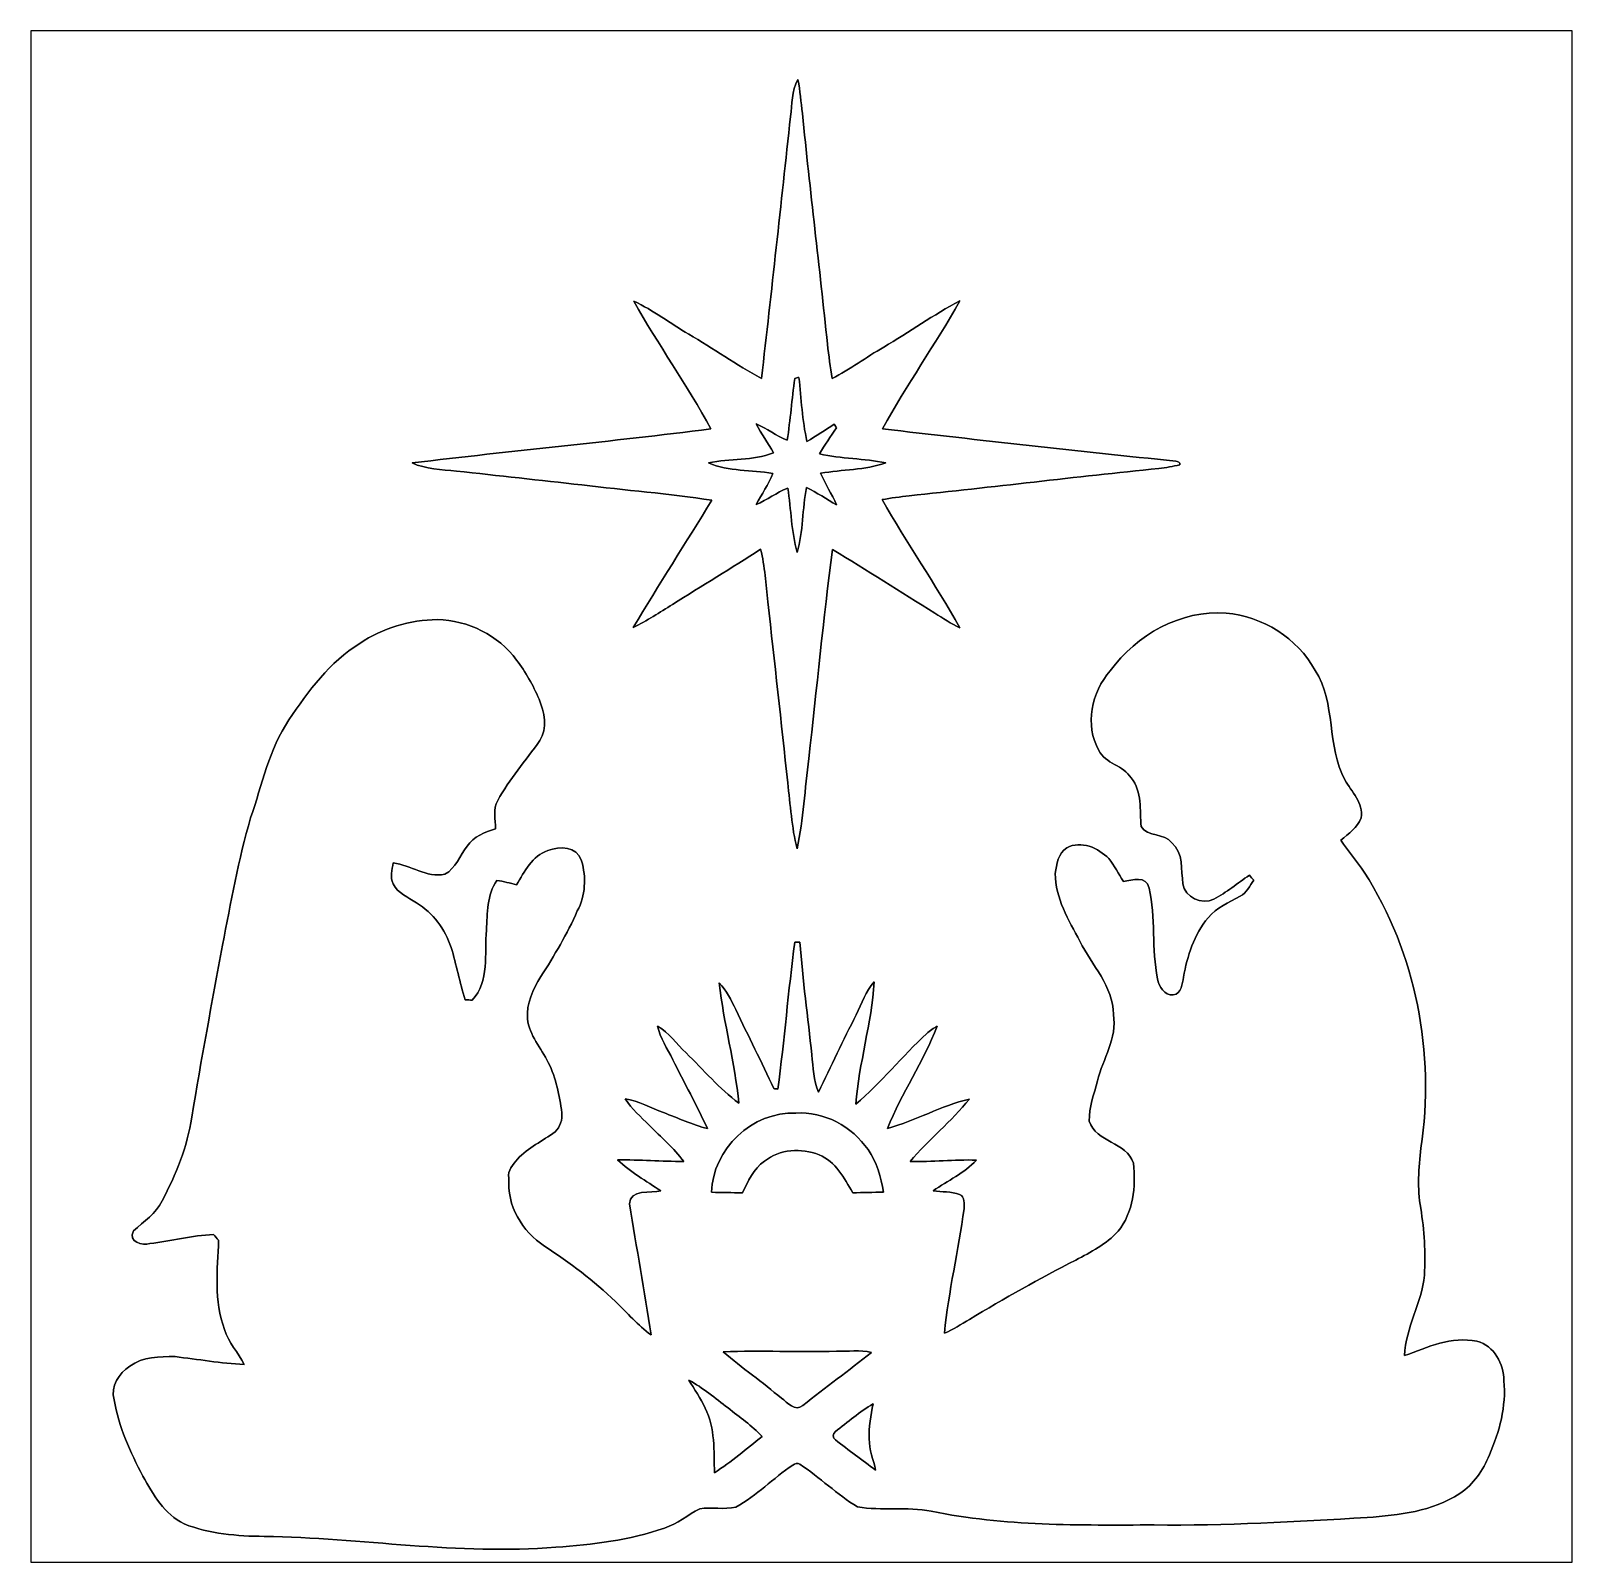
# Model space of a CAD drawing. Header units: centimetres. Extents: x -16.8 to 16.8, y -16.7 to 16.7.
import ezdxf

# ---------------------------------------------------------------- set-up
doc = ezdxf.new("R2010")
doc.units = ezdxf.units.CM
doc.header["$MEASUREMENT"] = 0
doc.layers.add('Layer 1', color=7, linetype='Continuous')

msp = doc.modelspace()

# ---------------------------------------------------------------- linework, layer by layer
at = {"layer": 'Layer 1', "color": 7}
for points, knots in [([(-16.77458, 16.66875), (-16.77458, 16.66875), (16.77458, 16.66875), (16.77458, 16.66875), (16.77458, 16.66875), (16.77458, 16.66875), (16.77458, -16.66875), (16.77458, -16.66875), (16.77458, -16.66875), (16.77458, -16.66875), (-16.77458, -16.66875), (-16.77458, -16.66875), (-16.77458, -16.66875), (-16.77458, -16.66875), (-16.77458, 16.66875), (-16.77458, 16.66875), (-16.77458, 16.66875), (-16.77458, 16.66875), (-16.77458, 16.66875), (-16.77458, 16.66875)], [0, 0, 0, 0, 0.16666667, 0.16666667, 0.16666667, 0.16666667, 0.33333333, 0.33333333, 0.33333333, 0.33333333, 0.5, 0.5, 0.5, 0.5, 0.66666667, 0.66666667, 0.66666667, 0.66666667, 1, 1, 1, 1]), ([(-0.23883, 14.80079), (-0.44697, 12.90038), (-0.65017, 10.99926), (-0.87207, 9.10026), (-0.87207, 9.10026), (-1.4164, 9.39377), (-1.9237, 9.75113), (-2.45498, 10.06616), (-2.45498, 10.06616), (-2.85609, 10.29794), (-3.22474, 10.58757), (-3.64702, 10.78089), (-3.64702, 10.78089), (-3.12067, 9.83615), (-2.48744, 8.95279), (-1.96991, 8.00206), (-1.96991, 8.00206), (-4.13597, 7.72866), (-6.31014, 7.52193), (-8.4776, 7.26228), (-8.4776, 7.26228), (-8.17563, 7.12364), (-7.83731, 7.118), (-7.51276, 7.08484), (-7.51276, 7.08484), (-6.60224, 6.98782), (-5.69242, 6.88058), (-4.78155, 6.78427), (-4.78155, 6.78427), (-3.83928, 6.66291), (-2.88854, 6.60224), (-1.95086, 6.44807), (-1.95086, 6.44807), (-2.51989, 5.52521), (-3.10586, 4.61257), (-3.66042, 3.68124), (-3.66042, 3.68124), (-3.36338, 3.82658), (-3.08645, 4.00791), (-2.80599, 4.18253), (-2.80599, 4.18253), (-2.16782, 4.58399), (-1.52224, 4.97346), (-0.88971, 5.38339), (-0.88971, 5.38339), (-0.79693, 5.00874), (-0.77329, 4.62209), (-0.73307, 4.23968), (-0.73307, 4.23968), (-0.58702, 2.92664), (-0.43921, 1.61396), (-0.29986, 0.30021), (-0.29986, 0.30021), (-0.24271, -0.18027), (-0.21484, -0.66569), (-0.09772, -1.137), (-0.09772, -1.137), (0.04727, -0.49107), (0.07408, 0.17392), (0.15769, 0.82903), (0.15769, 0.82903), (0.33549, 2.34456), (0.47025, 3.86574), (0.67698, 5.37774), (0.67698, 5.37774), (1.42064, 4.92019), (2.16147, 4.45841), (2.89983, 3.99309), (2.89983, 3.99309), (3.0794, 3.88197), (3.25296, 3.75779), (3.4484, 3.67489), (3.4484, 3.67489), (2.91536, 4.62209), (2.28882, 5.51533), (1.75648, 6.46218), (1.75648, 6.46218), (1.95121, 6.49676), (2.14701, 6.52604), (2.34421, 6.5465), (2.34421, 6.5465), (4.15643, 6.73523), (5.96512, 6.95748), (7.77769, 7.14199), (7.77769, 7.14199), (7.93044, 7.16351), (8.08637, 7.17903), (8.23489, 7.22383), (8.23489, 7.22383), (8.24653, 7.28416), (8.18938, 7.28945), (8.14564, 7.29897), (8.14564, 7.29897), (6.01733, 7.52157), (3.88867, 7.75476), (1.76283, 8.00488), (1.76283, 8.00488), (2.28635, 8.95456), (2.91218, 9.84462), (3.44805, 10.78759), (3.44805, 10.78759), (2.87267, 10.49091), (2.34527, 10.11237), (1.78964, 9.78182), (1.78964, 9.78182), (1.40829, 9.56451), (1.05622, 9.29781), (0.66393, 9.10026), (0.66393, 9.10026), (0.62759, 9.34791), (0.59337, 9.59556), (0.5648, 9.84391), (0.5648, 9.84391), (0.39229, 11.52031), (0.18803, 13.19318), (0.01834, 14.86994), (0.01834, 14.86994), (-0.00917, 15.11547), (-0.02928, 15.36277), (-0.07867, 15.60548), (-0.07867, 15.60548), (-0.2159, 15.36136), (-0.20144, 15.07031), (-0.23883, 14.80079), (-0.23883, 14.80079), (-0.23883, 14.80079), (-0.23883, 14.80079), (-0.23883, 14.80079)], [0, 0, 0, 0, 0.03030303, 0.03030303, 0.03030303, 0.03030303, 0.06060606, 0.06060606, 0.06060606, 0.06060606, 0.09090909, 0.09090909, 0.09090909, 0.09090909, 0.12121212, 0.12121212, 0.12121212, 0.12121212, 0.15151515, 0.15151515, 0.15151515, 0.15151515, 0.18181818, 0.18181818, 0.18181818, 0.18181818, 0.21212121, 0.21212121, 0.21212121, 0.21212121, 0.24242424, 0.24242424, 0.24242424, 0.24242424, 0.27272727, 0.27272727, 0.27272727, 0.27272727, 0.3030303, 0.3030303, 0.3030303, 0.3030303, 0.33333333, 0.33333333, 0.33333333, 0.33333333, 0.36363636, 0.36363636, 0.36363636, 0.36363636, 0.39393939, 0.39393939, 0.39393939, 0.39393939, 0.42424242, 0.42424242, 0.42424242, 0.42424242, 0.45454545, 0.45454545, 0.45454545, 0.45454545, 0.48484848, 0.48484848, 0.48484848, 0.48484848, 0.51515152, 0.51515152, 0.51515152, 0.51515152, 0.54545455, 0.54545455, 0.54545455, 0.54545455, 0.57575758, 0.57575758, 0.57575758, 0.57575758, 0.60606061, 0.60606061, 0.60606061, 0.60606061, 0.63636364, 0.63636364, 0.63636364, 0.63636364, 0.66666667, 0.66666667, 0.66666667, 0.66666667, 0.6969697, 0.6969697, 0.6969697, 0.6969697, 0.72727273, 0.72727273, 0.72727273, 0.72727273, 0.75757576, 0.75757576, 0.75757576, 0.75757576, 0.78787879, 0.78787879, 0.78787879, 0.78787879, 0.81818182, 0.81818182, 0.81818182, 0.81818182, 0.84848485, 0.84848485, 0.84848485, 0.84848485, 0.87878788, 0.87878788, 0.87878788, 0.87878788, 0.90909091, 0.90909091, 0.90909091, 0.90909091, 0.93939394, 0.93939394, 0.93939394, 0.93939394, 1, 1, 1, 1]), ([(-0.1457, 9.0999), (-0.12347, 9.1059), (-0.07902, 9.11754), (-0.0568, 9.12354), (-0.0568, 9.12354), (-0.00282, 8.65822), (0.01341, 8.18656), (0.11924, 7.72901), (0.11924, 7.72901), (0.31891, 7.85177), (0.51753, 7.97736), (0.71437, 8.10472), (0.71437, 8.10472), (0.72531, 8.08531), (0.74754, 8.04616), (0.75847, 8.02675), (0.75847, 8.02675), (0.63288, 7.83872), (0.50765, 7.65104), (0.39052, 7.45772), (0.39052, 7.45772), (0.86713, 7.35154), (1.36031, 7.36177), (1.83727, 7.26193), (1.83727, 7.26193), (1.3783, 7.1053), (0.889, 7.11941), (0.41628, 7.03721), (0.41628, 7.03721), (0.51894, 6.80226), (0.65581, 6.58424), (0.76447, 6.35176), (0.76447, 6.35176), (0.5401, 6.46606), (0.33902, 6.62058), (0.11183, 6.72959), (0.11183, 6.72959), (0.01411, 6.26216), (0.03951, 5.7725), (-0.09278, 5.31248), (-0.09278, 5.31248), (-0.22648, 5.76827), (-0.22119, 6.24558), (-0.29986, 6.71054), (-0.29986, 6.71054), (-0.54151, 6.61705), (-0.74965, 6.45901), (-0.98531, 6.35423), (-0.98531, 6.35423), (-0.87171, 6.58283), (-0.71367, 6.78815), (-0.62689, 7.03016), (-0.62689, 7.03016), (-1.09008, 7.118), (-1.58186, 7.07178), (-2.02177, 7.26193), (-2.02177, 7.26193), (-1.55681, 7.36494), (-1.05869, 7.30144), (-0.61101, 7.4803), (-0.61101, 7.4803), (-0.72531, 7.69726), (-0.87595, 7.8927), (-0.98743, 8.11107), (-0.98743, 8.11107), (-0.75106, 8.01335), (-0.54786, 7.85107), (-0.31044, 7.75582), (-0.31044, 7.75582), (-0.24236, 8.20208), (-0.2092, 8.65293), (-0.1457, 9.0999)], [0, 0, 0, 0, 0.05263158, 0.05263158, 0.05263158, 0.05263158, 0.10526316, 0.10526316, 0.10526316, 0.10526316, 0.15789474, 0.15789474, 0.15789474, 0.15789474, 0.21052632, 0.21052632, 0.21052632, 0.21052632, 0.26315789, 0.26315789, 0.26315789, 0.26315789, 0.31578947, 0.31578947, 0.31578947, 0.31578947, 0.36842105, 0.36842105, 0.36842105, 0.36842105, 0.42105263, 0.42105263, 0.42105263, 0.42105263, 0.47368421, 0.47368421, 0.47368421, 0.47368421, 0.52631579, 0.52631579, 0.52631579, 0.52631579, 0.57894737, 0.57894737, 0.57894737, 0.57894737, 0.63157895, 0.63157895, 0.63157895, 0.63157895, 0.68421053, 0.68421053, 0.68421053, 0.68421053, 0.73684211, 0.73684211, 0.73684211, 0.73684211, 0.78947368, 0.78947368, 0.78947368, 0.78947368, 0.84210526, 0.84210526, 0.84210526, 0.84210526, 0.89473684, 0.89473684, 0.89473684, 0.89473684, 1, 1, 1, 1]), ([(6.71865, 2.73509), (6.31119, 2.27189), (6.16056, 1.5554), (6.4703, 1.00259), (6.4703, 1.00259), (6.61741, 0.70944), (7.0104, 0.68086), (7.17479, 0.40287), (7.17479, 0.40287), (7.41927, 0.10619), (7.35859, -0.30021), (7.39316, -0.6537), (7.39316, -0.6537), (7.53039, -0.89041), (7.8994, -0.78564), (8.06062, -1.00648), (8.06062, -1.00648), (8.31885, -1.23472), (8.25747, -1.59526), (8.30227, -1.90006), (8.30227, -1.90006), (8.3439, -2.19216), (8.71079, -2.36714), (8.97255, -2.23238), (8.97255, -2.23238), (9.25019, -2.09162), (9.49078, -1.88736), (9.74866, -1.7145), (9.74866, -1.7145), (9.77971, -1.75084), (9.8111, -1.78682), (9.84285, -1.82316), (9.84285, -1.82316), (9.75536, -1.94592), (9.68657, -2.0955), (9.54793, -2.17064), (9.54793, -2.17064), (9.3031, -2.30681), (9.03393, -2.41864), (8.84872, -2.63842), (8.84872, -2.63842), (8.54992, -3.00955), (8.39223, -3.47098), (8.31638, -3.93594), (8.31638, -3.93594), (8.29204, -4.07282), (8.26841, -4.29189), (8.09237, -4.31906), (8.09237, -4.31906), (7.90328, -4.33282), (7.77275, -4.13597), (7.74982, -3.96804), (7.74982, -3.96804), (7.61471, -3.31717), (7.71278, -2.63984), (7.56638, -1.99214), (7.56638, -1.99214), (7.50535, -1.71168), (7.20302, -1.82563), (7.00652, -1.8475), (7.00652, -1.8475), (6.9028, -1.68099), (6.80896, -1.50707), (6.69008, -1.35149), (6.69008, -1.35149), (6.46218, -1.12501), (6.08471, -0.94403), (5.77532, -1.11901), (5.77532, -1.11901), (5.58588, -1.23261), (5.55237, -1.47779), (5.52415, -1.67605), (5.52415, -1.67605), (5.52132, -2.2165), (5.81836, -2.68852), (6.05649, -3.15207), (6.05649, -3.15207), (6.32107, -3.67418), (6.7818, -4.12538), (6.79097, -4.74521), (6.79097, -4.74521), (6.87176, -5.26838), (6.56449, -5.71006), (6.44031, -6.19266), (6.44031, -6.19266), (6.37081, -6.48053), (6.25404, -6.76628), (6.26427, -7.06755), (6.26427, -7.06755), (6.40927, -7.53498), (7.07778, -7.51875), (7.22383, -7.98371), (7.22383, -7.98371), (7.28239, -8.48995), (7.22312, -9.0551), (6.89046, -9.46538), (6.89046, -9.46538), (6.63646, -9.74443), (6.29708, -9.91976), (5.96794, -10.09403), (5.96794, -10.09403), (5.18089, -10.49408), (4.41113, -10.928), (3.65548, -11.38414), (3.65548, -11.38414), (3.47733, -11.48891), (3.30341, -11.60427), (3.11079, -11.68153), (3.11079, -11.68153), (3.20428, -10.77348), (3.41277, -9.88025), (3.5373, -8.97643), (3.5373, -8.97643), (3.53695, -8.8706), (3.56059, -8.71326), (3.44099, -8.6614), (3.44099, -8.6614), (3.25931, -8.59367), (3.05682, -8.61589), (2.86844, -8.58449), (2.86844, -8.58449), (3.17853, -8.35766), (3.54506, -8.20491), (3.80647, -7.91563), (3.80647, -7.91563), (3.32458, -7.90081), (2.84409, -7.95867), (2.36255, -7.94738), (2.36255, -7.94738), (2.76719, -7.46901), (3.26461, -7.07743), (3.65407, -6.58566), (3.65407, -6.58566), (3.03777, -6.73312), (2.48179, -7.05767), (1.8729, -7.22736), (1.8729, -7.22736), (2.17805, -6.46007), (2.65395, -5.77109), (2.95275, -5.00168), (2.95275, -5.00168), (2.87161, -5.04578), (2.79259, -5.09446), (2.72556, -5.15867), (2.72556, -5.15867), (2.19569, -5.6575), (1.73567, -6.2297), (1.18004, -6.70101), (1.18004, -6.70101), (1.25342, -5.80425), (1.524, -4.93536), (1.58362, -4.03719), (1.58362, -4.03719), (1.38853, -4.23545), (1.32009, -4.51238), (1.19098, -4.75121), (1.19098, -4.75121), (0.90523, -5.30684), (0.64241, -5.8741), (0.36795, -6.43572), (0.36795, -6.43572), (0.25894, -6.18102), (0.25788, -5.89703), (0.22366, -5.62716), (0.22366, -5.62716), (0.14041, -4.8073), (0.02575, -3.99062), (-0.03598, -3.16865), (-0.03598, -3.16865), (-0.07232, -3.16865), (-0.10901, -3.169), (-0.14499, -3.16971), (-0.14499, -3.16971), (-0.28681, -4.23369), (-0.37359, -5.30401), (-0.51364, -6.36834), (-0.51364, -6.36834), (-0.53658, -6.36623), (-0.58244, -6.36199), (-0.60572, -6.35988), (-0.60572, -6.35988), (-0.86819, -5.78097), (-1.15711, -5.21406), (-1.43157, -4.64009), (-1.43157, -4.64009), (-1.52964, -4.43336), (-1.63054, -4.22063), (-1.79529, -4.05836), (-1.79529, -4.05836), (-1.68734, -4.93642), (-1.4538, -5.79755), (-1.36137, -6.67879), (-1.36137, -6.67879), (-1.78717, -6.36023), (-2.13254, -5.95066), (-2.51248, -5.58165), (-2.51248, -5.58165), (-2.71992, -5.38868), (-2.87973, -5.1368), (-3.13408, -4.99957), (-3.13408, -4.99957), (-3.07375, -5.26274), (-2.91818, -5.48887), (-2.80176, -5.72946), (-2.80176, -5.72946), (-2.55164, -6.22935), (-2.28388, -6.72077), (-2.04646, -7.22701), (-2.04646, -7.22701), (-2.37808, -7.15081), (-2.68499, -6.99876), (-3.00284, -6.88164), (-3.00284, -6.88164), (-3.27978, -6.78109), (-3.54189, -6.63222), (-3.83469, -6.58213), (-3.83469, -6.58213), (-3.7024, -6.80896), (-3.49321, -6.9723), (-3.31329, -7.15857), (-3.31329, -7.15857), (-3.06035, -7.41821), (-2.77707, -7.65104), (-2.56434, -7.94738), (-2.56434, -7.94738), (-3.04412, -7.94103), (-3.52354, -7.90822), (-4.00332, -7.90998), (-4.00332, -7.90998), (-3.7211, -8.17704), (-3.38279, -8.37071), (-3.06141, -8.5852), (-3.06141, -8.5852), (-3.27554, -8.64588), (-3.73698, -8.53158), (-3.74685, -8.8706), (-3.74685, -8.8706), (-3.59057, -9.82027), (-3.41383, -10.76819), (-3.27519, -11.72104), (-3.27519, -11.72104), (-3.56129, -11.51114), (-3.78989, -11.23844), (-4.04742, -10.99714), (-4.04742, -10.99714), (-4.52049, -10.54382), (-5.0419, -10.14342), (-5.59259, -9.78923), (-5.59259, -9.78923), (-6.07519, -9.46856), (-6.42126, -8.90094), (-6.36799, -8.30827), (-6.36799, -8.30827), (-6.40292, -8.13788), (-6.27768, -8.01123), (-6.18208, -7.8934), (-6.18208, -7.8934), (-5.94924, -7.64434), (-5.63386, -7.49864), (-5.36187, -7.29932), (-5.36187, -7.29932), (-5.25392, -7.19384), (-5.19853, -7.03474), (-5.21899, -6.88481), (-5.21899, -6.88481), (-5.26062, -6.50981), (-5.34458, -6.13375), (-5.51074, -5.79296), (-5.51074, -5.79296), (-5.66596, -5.47758), (-5.9242, -5.2003), (-5.96618, -4.83976), (-5.96618, -4.83976), (-5.98629, -4.51026), (-5.85223, -4.19206), (-5.67478, -3.92183), (-5.67478, -3.92183), (-5.37916, -3.46287), (-5.09905, -2.99191), (-4.88033, -2.49026), (-4.88033, -2.49026), (-4.70041, -2.16006), (-4.68277, -1.75542), (-4.78825, -1.39982), (-4.78825, -1.39982), (-4.88844, -1.07244), (-5.26344, -1.08021), (-5.52309, -1.17722), (-5.52309, -1.17722), (-5.86528, -1.29187), (-6.02756, -1.63371), (-6.20042, -1.92088), (-6.20042, -1.92088), (-6.34224, -1.88524), (-6.48511, -1.85032), (-6.6294, -1.82633), (-6.6294, -1.82633), (-6.852, -2.14242), (-6.8326, -2.54212), (-6.85765, -2.90971), (-6.85765, -2.90971), (-6.90598, -3.42018), (-6.78251, -4.02555), (-7.16774, -4.43512), (-7.16774, -4.43512), (-7.21819, -4.43124), (-7.26899, -4.42736), (-7.31943, -4.42348), (-7.31943, -4.42348), (-7.43938, -4.04918), (-7.51276, -3.66183), (-7.62459, -3.28507), (-7.62459, -3.28507), (-7.75864, -2.8896), (-8.01864, -2.53153), (-8.38271, -2.31846), (-8.38271, -2.31846), (-8.55627, -2.1904), (-8.79299, -2.11102), (-8.88612, -1.89971), (-8.88612, -1.89971), (-8.96197, -1.75648), (-8.9094, -1.59279), (-8.88718, -1.44392), (-8.88718, -1.44392), (-8.50089, -1.4919), (-8.16575, -1.77765), (-7.76182, -1.69298), (-7.76182, -1.69298), (-7.52581, -1.56139), (-7.43303, -1.28446), (-7.27498, -1.08162), (-7.27498, -1.08162), (-7.14587, -0.86148), (-6.88728, -0.7807), (-6.6615, -0.70344), (-6.6615, -0.70344), (-6.66256, -0.50236), (-6.7183, -0.27517), (-6.61176, -0.08996), (-6.61176, -0.08996), (-6.35741, 0.37888), (-6.00463, 0.78317), (-5.69736, 1.21603), (-5.69736, 1.21603), (-5.51498, 1.48872), (-5.60105, 1.83727), (-5.71077, 2.12161), (-5.71077, 2.12161), (-5.842, 2.42182), (-6.00639, 2.70827), (-6.20183, 2.97145), (-6.20183, 2.97145), (-6.59694, 3.51296), (-7.25876, 3.83399), (-7.92445, 3.85092), (-7.92445, 3.85092), (-8.5217, 3.84669), (-9.11825, 3.66995), (-9.61284, 3.33269), (-9.61284, 3.33269), (-10.26654, 2.92664), (-10.73714, 2.29835), (-11.1566, 1.66723), (-11.1566, 1.66723), (-11.5891, 1.02623), (-11.74291, 0.25576), (-11.99021, -0.46461), (-11.99021, -0.46461), (-12.25338, -1.37336), (-12.42307, -2.3054), (-12.60263, -3.23321), (-12.60263, -3.23321), (-12.82982, -4.48134), (-13.06936, -5.7277), (-13.27079, -6.98077), (-13.27079, -6.98077), (-13.36781, -7.62282), (-13.61511, -8.23136), (-13.91567, -8.80322), (-13.91567, -8.80322), (-14.04938, -9.08191), (-14.31996, -9.24948), (-14.53621, -9.45691), (-14.53621, -9.45691), (-14.66921, -9.70033), (-14.34253, -9.78182), (-14.18096, -9.73208), (-14.18096, -9.73208), (-13.71988, -9.67634), (-13.26691, -9.55534), (-12.80125, -9.53735), (-12.80125, -9.53735), (-12.76315, -9.57721), (-12.72469, -9.61743), (-12.68659, -9.65764), (-12.68659, -9.65764), (-12.71729, -10.30605), (-12.78819, -10.98091), (-12.55854, -11.60321), (-12.55854, -11.60321), (-12.47069, -11.88544), (-12.26079, -12.10345), (-12.12991, -12.36451), (-12.12991, -12.36451), (-12.63579, -12.34369), (-13.13427, -12.2495), (-13.63627, -12.19447), (-13.63627, -12.19447), (-13.97, -12.19306), (-14.34042, -12.19341), (-14.62158, -12.40155), (-14.62158, -12.40155), (-14.85653, -12.55536), (-15.04456, -12.84499), (-14.96131, -13.13498), (-14.96131, -13.13498), (-14.86323, -13.72235), (-14.61029, -14.27092), (-14.33724, -14.79585), (-14.33724, -14.79585), (-14.11252, -15.19555), (-13.86523, -15.62559), (-13.43625, -15.83443), (-13.43625, -15.83443), (-12.88486, -16.05703), (-12.28302, -16.10148), (-11.69458, -16.10713), (-11.69458, -16.10713), (-9.57651, -16.14311), (-7.46689, -16.51317), (-5.34599, -16.34525), (-5.34599, -16.34525), (-4.54872, -16.27928), (-3.7398, -16.19709), (-2.98203, -15.92545), (-2.98203, -15.92545), (-2.69981, -15.83655), (-2.47579, -15.63299), (-2.21439, -15.50494), (-2.21439, -15.50494), (-1.95474, -15.46472), (-1.68381, -15.53175), (-1.42699, -15.46931), (-1.42699, -15.46931), (-0.97614, -15.2206), (-0.6156, -14.84242), (-0.19191, -14.5542), (-0.19191, -14.5542), (-0.14605, -14.52668), (-0.08502, -14.50128), (-0.03528, -14.53586), (-0.03528, -14.53586), (0.39758, -14.82478), (0.77611, -15.19096), (1.21779, -15.46648), (1.21779, -15.46648), (1.7466, -15.55468), (2.29482, -15.45519), (2.82469, -15.55856), (2.82469, -15.55856), (4.41713, -15.88876), (6.05508, -15.86371), (7.67292, -15.85771), (7.67292, -15.85771), (9.22126, -15.87641), (10.76819, -15.78857), (12.31336, -15.69649), (12.31336, -15.69649), (13.00409, -15.6404), (13.73681, -15.56985), (14.32772, -15.17368), (14.32772, -15.17368), (14.63181, -14.97683), (14.83501, -14.66462), (14.97189, -14.33548), (14.97189, -14.33548), (15.19061, -13.82818), (15.34372, -13.27609), (15.28762, -12.71799), (15.28762, -12.71799), (15.28445, -12.35251), (15.07807, -11.95599), (14.70025, -11.86074), (14.70025, -11.86074), (14.14921, -11.74256), (13.62886, -11.98633), (13.12651, -12.17295), (13.12651, -12.17295), (13.14626, -11.55806), (13.5061, -11.02854), (13.55796, -10.42035), (13.55796, -10.42035), (13.58759, -9.93352), (13.55725, -9.44386), (13.47823, -8.96303), (13.47823, -8.96303), (13.40379, -8.52981), (13.42954, -8.08778), (13.4814, -7.65387), (13.4814, -7.65387), (13.79502, -5.594), (13.3791, -3.40889), (12.2488, -1.64959), (12.2488, -1.64959), (12.08864, -1.40864), (11.89884, -1.18921), (11.73974, -0.94791), (11.73974, -0.94791), (11.90519, -0.81033), (12.11121, -0.6791), (12.17895, -0.46531), (12.17895, -0.46531), (12.23433, -0.14217), (11.97575, 0.10689), (11.82617, 0.36124), (11.82617, 0.36124), (11.42824, 1.10243), (11.6392, 2.02918), (11.17882, 2.74602), (11.17882, 2.74602), (10.79394, 3.45299), (10.03864, 3.91971), (9.24172, 3.99133), (9.24172, 3.99133), (8.25006, 4.06788), (7.29615, 3.51755), (6.71865, 2.73509)], [0, 0, 0, 0, 0.0075188, 0.0075188, 0.0075188, 0.0075188, 0.01503759, 0.01503759, 0.01503759, 0.01503759, 0.02255639, 0.02255639, 0.02255639, 0.02255639, 0.03007519, 0.03007519, 0.03007519, 0.03007519, 0.03759398, 0.03759398, 0.03759398, 0.03759398, 0.04511278, 0.04511278, 0.04511278, 0.04511278, 0.05263158, 0.05263158, 0.05263158, 0.05263158, 0.06015038, 0.06015038, 0.06015038, 0.06015038, 0.06766917, 0.06766917, 0.06766917, 0.06766917, 0.07518797, 0.07518797, 0.07518797, 0.07518797, 0.08270677, 0.08270677, 0.08270677, 0.08270677, 0.09022556, 0.09022556, 0.09022556, 0.09022556, 0.09774436, 0.09774436, 0.09774436, 0.09774436, 0.10526316, 0.10526316, 0.10526316, 0.10526316, 0.11278195, 0.11278195, 0.11278195, 0.11278195, 0.12030075, 0.12030075, 0.12030075, 0.12030075, 0.12781955, 0.12781955, 0.12781955, 0.12781955, 0.13533835, 0.13533835, 0.13533835, 0.13533835, 0.14285714, 0.14285714, 0.14285714, 0.14285714, 0.15037594, 0.15037594, 0.15037594, 0.15037594, 0.15789474, 0.15789474, 0.15789474, 0.15789474, 0.16541353, 0.16541353, 0.16541353, 0.16541353, 0.17293233, 0.17293233, 0.17293233, 0.17293233, 0.18045113, 0.18045113, 0.18045113, 0.18045113, 0.18796992, 0.18796992, 0.18796992, 0.18796992, 0.19548872, 0.19548872, 0.19548872, 0.19548872, 0.20300752, 0.20300752, 0.20300752, 0.20300752, 0.21052632, 0.21052632, 0.21052632, 0.21052632, 0.21804511, 0.21804511, 0.21804511, 0.21804511, 0.22556391, 0.22556391, 0.22556391, 0.22556391, 0.23308271, 0.23308271, 0.23308271, 0.23308271, 0.2406015, 0.2406015, 0.2406015, 0.2406015, 0.2481203, 0.2481203, 0.2481203, 0.2481203, 0.2556391, 0.2556391, 0.2556391, 0.2556391, 0.26315789, 0.26315789, 0.26315789, 0.26315789, 0.27067669, 0.27067669, 0.27067669, 0.27067669, 0.27819549, 0.27819549, 0.27819549, 0.27819549, 0.28571429, 0.28571429, 0.28571429, 0.28571429, 0.29323308, 0.29323308, 0.29323308, 0.29323308, 0.30075188, 0.30075188, 0.30075188, 0.30075188, 0.30827068, 0.30827068, 0.30827068, 0.30827068, 0.31578947, 0.31578947, 0.31578947, 0.31578947, 0.32330827, 0.32330827, 0.32330827, 0.32330827, 0.33082707, 0.33082707, 0.33082707, 0.33082707, 0.33834586, 0.33834586, 0.33834586, 0.33834586, 0.34586466, 0.34586466, 0.34586466, 0.34586466, 0.35338346, 0.35338346, 0.35338346, 0.35338346, 0.36090226, 0.36090226, 0.36090226, 0.36090226, 0.36842105, 0.36842105, 0.36842105, 0.36842105, 0.37593985, 0.37593985, 0.37593985, 0.37593985, 0.38345865, 0.38345865, 0.38345865, 0.38345865, 0.39097744, 0.39097744, 0.39097744, 0.39097744, 0.39849624, 0.39849624, 0.39849624, 0.39849624, 0.40601504, 0.40601504, 0.40601504, 0.40601504, 0.41353383, 0.41353383, 0.41353383, 0.41353383, 0.42105263, 0.42105263, 0.42105263, 0.42105263, 0.42857143, 0.42857143, 0.42857143, 0.42857143, 0.43609023, 0.43609023, 0.43609023, 0.43609023, 0.44360902, 0.44360902, 0.44360902, 0.44360902, 0.45112782, 0.45112782, 0.45112782, 0.45112782, 0.45864662, 0.45864662, 0.45864662, 0.45864662, 0.46616541, 0.46616541, 0.46616541, 0.46616541, 0.47368421, 0.47368421, 0.47368421, 0.47368421, 0.48120301, 0.48120301, 0.48120301, 0.48120301, 0.4887218, 0.4887218, 0.4887218, 0.4887218, 0.4962406, 0.4962406, 0.4962406, 0.4962406, 0.5037594, 0.5037594, 0.5037594, 0.5037594, 0.5112782, 0.5112782, 0.5112782, 0.5112782, 0.51879699, 0.51879699, 0.51879699, 0.51879699, 0.52631579, 0.52631579, 0.52631579, 0.52631579, 0.53383459, 0.53383459, 0.53383459, 0.53383459, 0.54135338, 0.54135338, 0.54135338, 0.54135338, 0.54887218, 0.54887218, 0.54887218, 0.54887218, 0.55639098, 0.55639098, 0.55639098, 0.55639098, 0.56390977, 0.56390977, 0.56390977, 0.56390977, 0.57142857, 0.57142857, 0.57142857, 0.57142857, 0.57894737, 0.57894737, 0.57894737, 0.57894737, 0.58646617, 0.58646617, 0.58646617, 0.58646617, 0.59398496, 0.59398496, 0.59398496, 0.59398496, 0.60150376, 0.60150376, 0.60150376, 0.60150376, 0.60902256, 0.60902256, 0.60902256, 0.60902256, 0.61654135, 0.61654135, 0.61654135, 0.61654135, 0.62406015, 0.62406015, 0.62406015, 0.62406015, 0.63157895, 0.63157895, 0.63157895, 0.63157895, 0.63909774, 0.63909774, 0.63909774, 0.63909774, 0.64661654, 0.64661654, 0.64661654, 0.64661654, 0.65413534, 0.65413534, 0.65413534, 0.65413534, 0.66165414, 0.66165414, 0.66165414, 0.66165414, 0.66917293, 0.66917293, 0.66917293, 0.66917293, 0.67669173, 0.67669173, 0.67669173, 0.67669173, 0.68421053, 0.68421053, 0.68421053, 0.68421053, 0.69172932, 0.69172932, 0.69172932, 0.69172932, 0.69924812, 0.69924812, 0.69924812, 0.69924812, 0.70676692, 0.70676692, 0.70676692, 0.70676692, 0.71428571, 0.71428571, 0.71428571, 0.71428571, 0.72180451, 0.72180451, 0.72180451, 0.72180451, 0.72932331, 0.72932331, 0.72932331, 0.72932331, 0.73684211, 0.73684211, 0.73684211, 0.73684211, 0.7443609, 0.7443609, 0.7443609, 0.7443609, 0.7518797, 0.7518797, 0.7518797, 0.7518797, 0.7593985, 0.7593985, 0.7593985, 0.7593985, 0.76691729, 0.76691729, 0.76691729, 0.76691729, 0.77443609, 0.77443609, 0.77443609, 0.77443609, 0.78195489, 0.78195489, 0.78195489, 0.78195489, 0.78947368, 0.78947368, 0.78947368, 0.78947368, 0.79699248, 0.79699248, 0.79699248, 0.79699248, 0.80451128, 0.80451128, 0.80451128, 0.80451128, 0.81203008, 0.81203008, 0.81203008, 0.81203008, 0.81954887, 0.81954887, 0.81954887, 0.81954887, 0.82706767, 0.82706767, 0.82706767, 0.82706767, 0.83458647, 0.83458647, 0.83458647, 0.83458647, 0.84210526, 0.84210526, 0.84210526, 0.84210526, 0.84962406, 0.84962406, 0.84962406, 0.84962406, 0.85714286, 0.85714286, 0.85714286, 0.85714286, 0.86466165, 0.86466165, 0.86466165, 0.86466165, 0.87218045, 0.87218045, 0.87218045, 0.87218045, 0.87969925, 0.87969925, 0.87969925, 0.87969925, 0.88721805, 0.88721805, 0.88721805, 0.88721805, 0.89473684, 0.89473684, 0.89473684, 0.89473684, 0.90225564, 0.90225564, 0.90225564, 0.90225564, 0.90977444, 0.90977444, 0.90977444, 0.90977444, 0.91729323, 0.91729323, 0.91729323, 0.91729323, 0.92481203, 0.92481203, 0.92481203, 0.92481203, 0.93233083, 0.93233083, 0.93233083, 0.93233083, 0.93984962, 0.93984962, 0.93984962, 0.93984962, 0.94736842, 0.94736842, 0.94736842, 0.94736842, 0.95488722, 0.95488722, 0.95488722, 0.95488722, 0.96240602, 0.96240602, 0.96240602, 0.96240602, 0.96992481, 0.96992481, 0.96992481, 0.96992481, 0.97744361, 0.97744361, 0.97744361, 0.97744361, 0.98496241, 0.98496241, 0.98496241, 0.98496241, 1, 1, 1, 1]), ([(-1.95792, -8.61589), (-1.9371, -7.68033), (-1.06327, -6.84953), (-0.12418, -6.89328), (-0.12418, -6.89328), (0.48789, -6.84671), (1.10596, -7.18679), (1.44921, -7.68667), (1.44921, -7.68667), (1.63936, -7.95972), (1.72932, -8.28604), (1.7847, -8.61025), (1.7847, -8.61025), (1.56139, -8.6166), (1.33879, -8.6233), (1.11584, -8.62577), (1.11584, -8.62577), (0.93133, -8.30721), (0.74189, -7.94667), (0.38347, -7.79886), (0.38347, -7.79886), (-0.00141, -7.65069), (-0.47872, -7.6708), (-0.8061, -7.94173), (-0.8061, -7.94173), (-1.04634, -8.10436), (-1.1624, -8.37671), (-1.28764, -8.62718), (-1.28764, -8.62718), (-1.5113, -8.62365), (-1.73461, -8.62436), (-1.95792, -8.61589)], [0, 0, 0, 0, 0.11111111, 0.11111111, 0.11111111, 0.11111111, 0.22222222, 0.22222222, 0.22222222, 0.22222222, 0.33333333, 0.33333333, 0.33333333, 0.33333333, 0.44444444, 0.44444444, 0.44444444, 0.44444444, 0.55555556, 0.55555556, 0.55555556, 0.55555556, 0.66666667, 0.66666667, 0.66666667, 0.66666667, 0.77777778, 0.77777778, 0.77777778, 0.77777778, 1, 1, 1, 1]), ([(-1.70251, -12.08969), (-0.88336, -12.05406), (-0.06174, -12.10416), (0.75847, -12.07735), (0.75847, -12.07735), (1.01212, -12.08617), (1.27388, -12.03713), (1.52329, -12.10416), (1.52329, -12.10416), (1.02588, -12.4901), (0.52317, -12.87039), (0.02752, -13.25845), (0.02752, -13.25845), (-0.13476, -13.40626), (-0.31044, -13.18542), (-0.43533, -13.10111), (-0.43533, -13.10111), (-0.84808, -12.75186), (-1.29223, -12.44106), (-1.70251, -12.08969)], [0, 0, 0, 0, 0.16666667, 0.16666667, 0.16666667, 0.16666667, 0.33333333, 0.33333333, 0.33333333, 0.33333333, 0.5, 0.5, 0.5, 0.5, 0.66666667, 0.66666667, 0.66666667, 0.66666667, 1, 1, 1, 1]), ([(-2.45181, -12.70388), (-2.14454, -12.87286), (-1.87678, -13.0997), (-1.59879, -13.31101), (-1.59879, -13.31101), (-1.34726, -13.51174), (-1.08021, -13.69554), (-0.85796, -13.93014), (-0.85796, -13.93014), (-1.19239, -14.20954), (-1.53388, -14.48117), (-1.89477, -14.726), (-1.89477, -14.726), (-1.905, -14.25222), (-1.87643, -13.75128), (-2.09832, -13.3163), (-2.09832, -13.3163), (-2.19357, -13.09934), (-2.33292, -12.90743), (-2.45181, -12.70388)], [0, 0, 0, 0, 0.16666667, 0.16666667, 0.16666667, 0.16666667, 0.33333333, 0.33333333, 0.33333333, 0.33333333, 0.5, 0.5, 0.5, 0.5, 0.66666667, 0.66666667, 0.66666667, 0.66666667, 1, 1, 1, 1]), ([(0.73695, -13.82677), (1.00436, -13.61757), (1.26436, -13.39391), (1.55928, -13.22423), (1.55928, -13.22423), (1.5113, -13.47541), (1.45944, -13.72799), (1.47461, -13.98588), (1.47461, -13.98588), (1.47285, -14.22082), (1.56563, -14.43884), (1.61361, -14.66533), (1.61361, -14.66533), (1.32327, -14.44413), (1.02341, -14.23423), (0.74013, -14.00457), (0.74013, -14.00457), (0.66851, -13.96612), (0.67592, -13.87122), (0.73695, -13.82677)], [0, 0, 0, 0, 0.16666667, 0.16666667, 0.16666667, 0.16666667, 0.33333333, 0.33333333, 0.33333333, 0.33333333, 0.5, 0.5, 0.5, 0.5, 0.66666667, 0.66666667, 0.66666667, 0.66666667, 1, 1, 1, 1])]:
    msp.add_open_spline(points, degree=3, knots=knots, dxfattribs=at)
at = {"layer": 'Layer 1'}
for points, knots in [([(-0.23883, 14.80079), (-0.20144, 15.07031), (-0.2159, 15.36136), (-0.07867, 15.60548), (-0.07867, 15.60548), (-0.02928, 15.36277), (-0.00917, 15.11547), (0.01834, 14.86994), (0.01834, 14.86994), (0.18803, 13.19318), (0.39229, 11.52031), (0.5648, 9.84391), (0.5648, 9.84391), (0.59337, 9.59556), (0.62759, 9.34791), (0.66393, 9.10026), (0.66393, 9.10026), (1.05622, 9.29781), (1.40829, 9.56451), (1.78964, 9.78182), (1.78964, 9.78182), (2.34527, 10.11237), (2.87267, 10.49091), (3.44805, 10.78759), (3.44805, 10.78759), (2.91218, 9.84462), (2.28635, 8.95456), (1.76283, 8.00488), (1.76283, 8.00488), (3.88867, 7.75476), (6.01733, 7.52157), (8.14564, 7.29897), (8.14564, 7.29897), (8.18938, 7.28945), (8.24653, 7.28416), (8.23489, 7.22383), (8.23489, 7.22383), (8.08637, 7.17903), (7.93044, 7.16351), (7.77769, 7.14199), (7.77769, 7.14199), (5.96512, 6.95748), (4.15643, 6.73523), (2.34421, 6.5465), (2.34421, 6.5465), (2.14701, 6.52604), (1.95121, 6.49676), (1.75648, 6.46218), (1.75648, 6.46218), (2.28882, 5.51533), (2.91536, 4.62209), (3.4484, 3.67489), (3.4484, 3.67489), (3.25296, 3.75779), (3.0794, 3.88197), (2.89983, 3.99309), (2.89983, 3.99309), (2.16147, 4.45841), (1.42064, 4.92019), (0.67698, 5.37774), (0.67698, 5.37774), (0.47025, 3.86574), (0.33549, 2.34456), (0.15769, 0.82903), (0.15769, 0.82903), (0.07408, 0.17392), (0.04727, -0.49107), (-0.09772, -1.137), (-0.09772, -1.137), (-0.21484, -0.66569), (-0.24271, -0.18027), (-0.29986, 0.30021), (-0.29986, 0.30021), (-0.43921, 1.61396), (-0.58702, 2.92664), (-0.73307, 4.23968), (-0.73307, 4.23968), (-0.77329, 4.62209), (-0.79693, 5.00874), (-0.88971, 5.38339), (-0.88971, 5.38339), (-1.52224, 4.97346), (-2.16782, 4.58399), (-2.80599, 4.18253), (-2.80599, 4.18253), (-3.08645, 4.00791), (-3.36338, 3.82658), (-3.66042, 3.68124), (-3.66042, 3.68124), (-3.10586, 4.61257), (-2.51989, 5.52521), (-1.95086, 6.44807), (-1.95086, 6.44807), (-2.88854, 6.60224), (-3.83928, 6.66291), (-4.78155, 6.78427), (-4.78155, 6.78427), (-5.69242, 6.88058), (-6.60224, 6.98782), (-7.51276, 7.08484), (-7.51276, 7.08484), (-7.83731, 7.118), (-8.17563, 7.12364), (-8.4776, 7.26228), (-8.4776, 7.26228), (-6.31014, 7.52193), (-4.13597, 7.72866), (-1.96991, 8.00206), (-1.96991, 8.00206), (-2.48744, 8.95279), (-3.12067, 9.83615), (-3.64702, 10.78089), (-3.64702, 10.78089), (-3.22474, 10.58757), (-2.85609, 10.29794), (-2.45498, 10.06616), (-2.45498, 10.06616), (-1.9237, 9.75113), (-1.4164, 9.39377), (-0.87207, 9.10026), (-0.87207, 9.10026), (-0.65017, 10.99926), (-0.44697, 12.90038), (-0.23883, 14.80079), (-0.23883, 14.80079), (-0.23883, 14.80079), (-0.23883, 14.80079), (-0.23883, 14.80079)], [0, 0, 0, 0, 0.03030303, 0.03030303, 0.03030303, 0.03030303, 0.06060606, 0.06060606, 0.06060606, 0.06060606, 0.09090909, 0.09090909, 0.09090909, 0.09090909, 0.12121212, 0.12121212, 0.12121212, 0.12121212, 0.15151515, 0.15151515, 0.15151515, 0.15151515, 0.18181818, 0.18181818, 0.18181818, 0.18181818, 0.21212121, 0.21212121, 0.21212121, 0.21212121, 0.24242424, 0.24242424, 0.24242424, 0.24242424, 0.27272727, 0.27272727, 0.27272727, 0.27272727, 0.3030303, 0.3030303, 0.3030303, 0.3030303, 0.33333333, 0.33333333, 0.33333333, 0.33333333, 0.36363636, 0.36363636, 0.36363636, 0.36363636, 0.39393939, 0.39393939, 0.39393939, 0.39393939, 0.42424242, 0.42424242, 0.42424242, 0.42424242, 0.45454545, 0.45454545, 0.45454545, 0.45454545, 0.48484848, 0.48484848, 0.48484848, 0.48484848, 0.51515152, 0.51515152, 0.51515152, 0.51515152, 0.54545455, 0.54545455, 0.54545455, 0.54545455, 0.57575758, 0.57575758, 0.57575758, 0.57575758, 0.60606061, 0.60606061, 0.60606061, 0.60606061, 0.63636364, 0.63636364, 0.63636364, 0.63636364, 0.66666667, 0.66666667, 0.66666667, 0.66666667, 0.6969697, 0.6969697, 0.6969697, 0.6969697, 0.72727273, 0.72727273, 0.72727273, 0.72727273, 0.75757576, 0.75757576, 0.75757576, 0.75757576, 0.78787879, 0.78787879, 0.78787879, 0.78787879, 0.81818182, 0.81818182, 0.81818182, 0.81818182, 0.84848485, 0.84848485, 0.84848485, 0.84848485, 0.87878788, 0.87878788, 0.87878788, 0.87878788, 0.90909091, 0.90909091, 0.90909091, 0.90909091, 0.93939394, 0.93939394, 0.93939394, 0.93939394, 1, 1, 1, 1]), ([(-0.1457, 9.0999), (-0.2092, 8.65293), (-0.24236, 8.20208), (-0.31044, 7.75582), (-0.31044, 7.75582), (-0.54786, 7.85107), (-0.75106, 8.01335), (-0.98743, 8.11107), (-0.98743, 8.11107), (-0.87595, 7.8927), (-0.72531, 7.69726), (-0.61101, 7.4803), (-0.61101, 7.4803), (-1.05869, 7.30144), (-1.55681, 7.36494), (-2.02177, 7.26193), (-2.02177, 7.26193), (-1.58186, 7.07178), (-1.09008, 7.118), (-0.62689, 7.03016), (-0.62689, 7.03016), (-0.71367, 6.78815), (-0.87171, 6.58283), (-0.98531, 6.35423), (-0.98531, 6.35423), (-0.74965, 6.45901), (-0.54151, 6.61705), (-0.29986, 6.71054), (-0.29986, 6.71054), (-0.22119, 6.24558), (-0.22648, 5.76827), (-0.09278, 5.31248), (-0.09278, 5.31248), (0.03951, 5.7725), (0.01411, 6.26216), (0.11183, 6.72959), (0.11183, 6.72959), (0.33902, 6.62058), (0.5401, 6.46606), (0.76447, 6.35176), (0.76447, 6.35176), (0.65581, 6.58424), (0.51894, 6.80226), (0.41628, 7.03721), (0.41628, 7.03721), (0.889, 7.11941), (1.3783, 7.1053), (1.83727, 7.26193), (1.83727, 7.26193), (1.36031, 7.36177), (0.86713, 7.35154), (0.39052, 7.45772), (0.39052, 7.45772), (0.50765, 7.65104), (0.63288, 7.83872), (0.75847, 8.02675), (0.75847, 8.02675), (0.74754, 8.04616), (0.72531, 8.08531), (0.71437, 8.10472), (0.71437, 8.10472), (0.51753, 7.97736), (0.31891, 7.85177), (0.11924, 7.72901), (0.11924, 7.72901), (0.01341, 8.18656), (-0.00282, 8.65822), (-0.0568, 9.12354), (-0.0568, 9.12354), (-0.07902, 9.11754), (-0.12347, 9.1059), (-0.1457, 9.0999)], [0, 0, 0, 0, 0.05263158, 0.05263158, 0.05263158, 0.05263158, 0.10526316, 0.10526316, 0.10526316, 0.10526316, 0.15789474, 0.15789474, 0.15789474, 0.15789474, 0.21052632, 0.21052632, 0.21052632, 0.21052632, 0.26315789, 0.26315789, 0.26315789, 0.26315789, 0.31578947, 0.31578947, 0.31578947, 0.31578947, 0.36842105, 0.36842105, 0.36842105, 0.36842105, 0.42105263, 0.42105263, 0.42105263, 0.42105263, 0.47368421, 0.47368421, 0.47368421, 0.47368421, 0.52631579, 0.52631579, 0.52631579, 0.52631579, 0.57894737, 0.57894737, 0.57894737, 0.57894737, 0.63157895, 0.63157895, 0.63157895, 0.63157895, 0.68421053, 0.68421053, 0.68421053, 0.68421053, 0.73684211, 0.73684211, 0.73684211, 0.73684211, 0.78947368, 0.78947368, 0.78947368, 0.78947368, 0.84210526, 0.84210526, 0.84210526, 0.84210526, 0.89473684, 0.89473684, 0.89473684, 0.89473684, 1, 1, 1, 1]), ([(6.71865, 2.73509), (7.29615, 3.51755), (8.25006, 4.06788), (9.24172, 3.99133), (9.24172, 3.99133), (10.03864, 3.91971), (10.79394, 3.45299), (11.17882, 2.74602), (11.17882, 2.74602), (11.6392, 2.02918), (11.42824, 1.10243), (11.82617, 0.36124), (11.82617, 0.36124), (11.97575, 0.10689), (12.23433, -0.14217), (12.17895, -0.46531), (12.17895, -0.46531), (12.11121, -0.6791), (11.90519, -0.81033), (11.73974, -0.94791), (11.73974, -0.94791), (11.89884, -1.18921), (12.08864, -1.40864), (12.2488, -1.64959), (12.2488, -1.64959), (13.3791, -3.40889), (13.79502, -5.594), (13.4814, -7.65387), (13.4814, -7.65387), (13.42954, -8.08778), (13.40379, -8.52981), (13.47823, -8.96303), (13.47823, -8.96303), (13.55725, -9.44386), (13.58759, -9.93352), (13.55796, -10.42035), (13.55796, -10.42035), (13.5061, -11.02854), (13.14626, -11.55806), (13.12651, -12.17295), (13.12651, -12.17295), (13.62886, -11.98633), (14.14921, -11.74256), (14.70025, -11.86074), (14.70025, -11.86074), (15.07807, -11.95599), (15.28445, -12.35251), (15.28762, -12.71799), (15.28762, -12.71799), (15.34372, -13.27609), (15.19061, -13.82818), (14.97189, -14.33548), (14.97189, -14.33548), (14.83501, -14.66462), (14.63181, -14.97683), (14.32772, -15.17368), (14.32772, -15.17368), (13.73681, -15.56985), (13.00409, -15.6404), (12.31336, -15.69649), (12.31336, -15.69649), (10.76819, -15.78857), (9.22126, -15.87641), (7.67292, -15.85771), (7.67292, -15.85771), (6.05508, -15.86371), (4.41713, -15.88876), (2.82469, -15.55856), (2.82469, -15.55856), (2.29482, -15.45519), (1.7466, -15.55468), (1.21779, -15.46648), (1.21779, -15.46648), (0.77611, -15.19096), (0.39758, -14.82478), (-0.03528, -14.53586), (-0.03528, -14.53586), (-0.08502, -14.50128), (-0.14605, -14.52668), (-0.19191, -14.5542), (-0.19191, -14.5542), (-0.6156, -14.84242), (-0.97614, -15.2206), (-1.42699, -15.46931), (-1.42699, -15.46931), (-1.68381, -15.53175), (-1.95474, -15.46472), (-2.21439, -15.50494), (-2.21439, -15.50494), (-2.47579, -15.63299), (-2.69981, -15.83655), (-2.98203, -15.92545), (-2.98203, -15.92545), (-3.7398, -16.19709), (-4.54872, -16.27928), (-5.34599, -16.34525), (-5.34599, -16.34525), (-7.46689, -16.51317), (-9.57651, -16.14311), (-11.69458, -16.10713), (-11.69458, -16.10713), (-12.28302, -16.10148), (-12.88486, -16.05703), (-13.43625, -15.83443), (-13.43625, -15.83443), (-13.86523, -15.62559), (-14.11252, -15.19555), (-14.33724, -14.79585), (-14.33724, -14.79585), (-14.61029, -14.27092), (-14.86323, -13.72235), (-14.96131, -13.13498), (-14.96131, -13.13498), (-15.04456, -12.84499), (-14.85653, -12.55536), (-14.62158, -12.40155), (-14.62158, -12.40155), (-14.34042, -12.19341), (-13.97, -12.19306), (-13.63627, -12.19447), (-13.63627, -12.19447), (-13.13427, -12.2495), (-12.63579, -12.34369), (-12.12991, -12.36451), (-12.12991, -12.36451), (-12.26079, -12.10345), (-12.47069, -11.88544), (-12.55854, -11.60321), (-12.55854, -11.60321), (-12.78819, -10.98091), (-12.71729, -10.30605), (-12.68659, -9.65764), (-12.68659, -9.65764), (-12.72469, -9.61743), (-12.76315, -9.57721), (-12.80125, -9.53735), (-12.80125, -9.53735), (-13.26691, -9.55534), (-13.71988, -9.67634), (-14.18096, -9.73208), (-14.18096, -9.73208), (-14.34253, -9.78182), (-14.66921, -9.70033), (-14.53621, -9.45691), (-14.53621, -9.45691), (-14.31996, -9.24948), (-14.04938, -9.08191), (-13.91567, -8.80322), (-13.91567, -8.80322), (-13.61511, -8.23136), (-13.36781, -7.62282), (-13.27079, -6.98077), (-13.27079, -6.98077), (-13.06936, -5.7277), (-12.82982, -4.48134), (-12.60263, -3.23321), (-12.60263, -3.23321), (-12.42307, -2.3054), (-12.25338, -1.37336), (-11.99021, -0.46461), (-11.99021, -0.46461), (-11.74291, 0.25576), (-11.5891, 1.02623), (-11.1566, 1.66723), (-11.1566, 1.66723), (-10.73714, 2.29835), (-10.26654, 2.92664), (-9.61284, 3.33269), (-9.61284, 3.33269), (-9.11825, 3.66995), (-8.5217, 3.84669), (-7.92445, 3.85092), (-7.92445, 3.85092), (-7.25876, 3.83399), (-6.59694, 3.51296), (-6.20183, 2.97145), (-6.20183, 2.97145), (-6.00639, 2.70827), (-5.842, 2.42182), (-5.71077, 2.12161), (-5.71077, 2.12161), (-5.60105, 1.83727), (-5.51498, 1.48872), (-5.69736, 1.21603), (-5.69736, 1.21603), (-6.00463, 0.78317), (-6.35741, 0.37888), (-6.61176, -0.08996), (-6.61176, -0.08996), (-6.7183, -0.27517), (-6.66256, -0.50236), (-6.6615, -0.70344), (-6.6615, -0.70344), (-6.88728, -0.7807), (-7.14587, -0.86148), (-7.27498, -1.08162), (-7.27498, -1.08162), (-7.43303, -1.28446), (-7.52581, -1.56139), (-7.76182, -1.69298), (-7.76182, -1.69298), (-8.16575, -1.77765), (-8.50089, -1.4919), (-8.88718, -1.44392), (-8.88718, -1.44392), (-8.9094, -1.59279), (-8.96197, -1.75648), (-8.88612, -1.89971), (-8.88612, -1.89971), (-8.79299, -2.11102), (-8.55627, -2.1904), (-8.38271, -2.31846), (-8.38271, -2.31846), (-8.01864, -2.53153), (-7.75864, -2.8896), (-7.62459, -3.28507), (-7.62459, -3.28507), (-7.51276, -3.66183), (-7.43938, -4.04918), (-7.31943, -4.42348), (-7.31943, -4.42348), (-7.26899, -4.42736), (-7.21819, -4.43124), (-7.16774, -4.43512), (-7.16774, -4.43512), (-6.78251, -4.02555), (-6.90598, -3.42018), (-6.85765, -2.90971), (-6.85765, -2.90971), (-6.8326, -2.54212), (-6.852, -2.14242), (-6.6294, -1.82633), (-6.6294, -1.82633), (-6.48511, -1.85032), (-6.34224, -1.88524), (-6.20042, -1.92088), (-6.20042, -1.92088), (-6.02756, -1.63371), (-5.86528, -1.29187), (-5.52309, -1.17722), (-5.52309, -1.17722), (-5.26344, -1.08021), (-4.88844, -1.07244), (-4.78825, -1.39982), (-4.78825, -1.39982), (-4.68277, -1.75542), (-4.70041, -2.16006), (-4.88033, -2.49026), (-4.88033, -2.49026), (-5.09905, -2.99191), (-5.37916, -3.46287), (-5.67478, -3.92183), (-5.67478, -3.92183), (-5.85223, -4.19206), (-5.98629, -4.51026), (-5.96618, -4.83976), (-5.96618, -4.83976), (-5.9242, -5.2003), (-5.66596, -5.47758), (-5.51074, -5.79296), (-5.51074, -5.79296), (-5.34458, -6.13375), (-5.26062, -6.50981), (-5.21899, -6.88481), (-5.21899, -6.88481), (-5.19853, -7.03474), (-5.25392, -7.19384), (-5.36187, -7.29932), (-5.36187, -7.29932), (-5.63386, -7.49864), (-5.94924, -7.64434), (-6.18208, -7.8934), (-6.18208, -7.8934), (-6.27768, -8.01123), (-6.40292, -8.13788), (-6.36799, -8.30827), (-6.36799, -8.30827), (-6.42126, -8.90094), (-6.07519, -9.46856), (-5.59259, -9.78923), (-5.59259, -9.78923), (-5.0419, -10.14342), (-4.52049, -10.54382), (-4.04742, -10.99714), (-4.04742, -10.99714), (-3.78989, -11.23844), (-3.56129, -11.51114), (-3.27519, -11.72104), (-3.27519, -11.72104), (-3.41383, -10.76819), (-3.59057, -9.82027), (-3.74685, -8.8706), (-3.74685, -8.8706), (-3.73698, -8.53158), (-3.27554, -8.64588), (-3.06141, -8.5852), (-3.06141, -8.5852), (-3.38279, -8.37071), (-3.7211, -8.17704), (-4.00332, -7.90998), (-4.00332, -7.90998), (-3.52354, -7.90822), (-3.04412, -7.94103), (-2.56434, -7.94738), (-2.56434, -7.94738), (-2.77707, -7.65104), (-3.06035, -7.41821), (-3.31329, -7.15857), (-3.31329, -7.15857), (-3.49321, -6.9723), (-3.7024, -6.80896), (-3.83469, -6.58213), (-3.83469, -6.58213), (-3.54189, -6.63222), (-3.27978, -6.78109), (-3.00284, -6.88164), (-3.00284, -6.88164), (-2.68499, -6.99876), (-2.37808, -7.15081), (-2.04646, -7.22701), (-2.04646, -7.22701), (-2.28388, -6.72077), (-2.55164, -6.22935), (-2.80176, -5.72946), (-2.80176, -5.72946), (-2.91818, -5.48887), (-3.07375, -5.26274), (-3.13408, -4.99957), (-3.13408, -4.99957), (-2.87973, -5.1368), (-2.71992, -5.38868), (-2.51248, -5.58165), (-2.51248, -5.58165), (-2.13254, -5.95066), (-1.78717, -6.36023), (-1.36137, -6.67879), (-1.36137, -6.67879), (-1.4538, -5.79755), (-1.68734, -4.93642), (-1.79529, -4.05836), (-1.79529, -4.05836), (-1.63054, -4.22063), (-1.52964, -4.43336), (-1.43157, -4.64009), (-1.43157, -4.64009), (-1.15711, -5.21406), (-0.86819, -5.78097), (-0.60572, -6.35988), (-0.60572, -6.35988), (-0.58244, -6.36199), (-0.53658, -6.36623), (-0.51364, -6.36834), (-0.51364, -6.36834), (-0.37359, -5.30401), (-0.28681, -4.23369), (-0.14499, -3.16971), (-0.14499, -3.16971), (-0.10901, -3.169), (-0.07232, -3.16865), (-0.03598, -3.16865), (-0.03598, -3.16865), (0.02575, -3.99062), (0.14041, -4.8073), (0.22366, -5.62716), (0.22366, -5.62716), (0.25788, -5.89703), (0.25894, -6.18102), (0.36795, -6.43572), (0.36795, -6.43572), (0.64241, -5.8741), (0.90523, -5.30684), (1.19098, -4.75121), (1.19098, -4.75121), (1.32009, -4.51238), (1.38853, -4.23545), (1.58362, -4.03719), (1.58362, -4.03719), (1.524, -4.93536), (1.25342, -5.80425), (1.18004, -6.70101), (1.18004, -6.70101), (1.73567, -6.2297), (2.19569, -5.6575), (2.72556, -5.15867), (2.72556, -5.15867), (2.79259, -5.09446), (2.87161, -5.04578), (2.95275, -5.00168), (2.95275, -5.00168), (2.65395, -5.77109), (2.17805, -6.46007), (1.8729, -7.22736), (1.8729, -7.22736), (2.48179, -7.05767), (3.03777, -6.73312), (3.65407, -6.58566), (3.65407, -6.58566), (3.26461, -7.07743), (2.76719, -7.46901), (2.36255, -7.94738), (2.36255, -7.94738), (2.84409, -7.95867), (3.32458, -7.90081), (3.80647, -7.91563), (3.80647, -7.91563), (3.54506, -8.20491), (3.17853, -8.35766), (2.86844, -8.58449), (2.86844, -8.58449), (3.05682, -8.61589), (3.25931, -8.59367), (3.44099, -8.6614), (3.44099, -8.6614), (3.56059, -8.71326), (3.53695, -8.8706), (3.5373, -8.97643), (3.5373, -8.97643), (3.41277, -9.88025), (3.20428, -10.77348), (3.11079, -11.68153), (3.11079, -11.68153), (3.30341, -11.60427), (3.47733, -11.48891), (3.65548, -11.38414), (3.65548, -11.38414), (4.41113, -10.928), (5.18089, -10.49408), (5.96794, -10.09403), (5.96794, -10.09403), (6.29708, -9.91976), (6.63646, -9.74443), (6.89046, -9.46538), (6.89046, -9.46538), (7.22312, -9.0551), (7.28239, -8.48995), (7.22383, -7.98371), (7.22383, -7.98371), (7.07778, -7.51875), (6.40927, -7.53498), (6.26427, -7.06755), (6.26427, -7.06755), (6.25404, -6.76628), (6.37081, -6.48053), (6.44031, -6.19266), (6.44031, -6.19266), (6.56449, -5.71006), (6.87176, -5.26838), (6.79097, -4.74521), (6.79097, -4.74521), (6.7818, -4.12538), (6.32107, -3.67418), (6.05649, -3.15207), (6.05649, -3.15207), (5.81836, -2.68852), (5.52132, -2.2165), (5.52415, -1.67605), (5.52415, -1.67605), (5.55237, -1.47779), (5.58588, -1.23261), (5.77532, -1.11901), (5.77532, -1.11901), (6.08471, -0.94403), (6.46218, -1.12501), (6.69008, -1.35149), (6.69008, -1.35149), (6.80896, -1.50707), (6.9028, -1.68099), (7.00652, -1.8475), (7.00652, -1.8475), (7.20302, -1.82563), (7.50535, -1.71168), (7.56638, -1.99214), (7.56638, -1.99214), (7.71278, -2.63984), (7.61471, -3.31717), (7.74982, -3.96804), (7.74982, -3.96804), (7.77275, -4.13597), (7.90328, -4.33282), (8.09237, -4.31906), (8.09237, -4.31906), (8.26841, -4.29189), (8.29204, -4.07282), (8.31638, -3.93594), (8.31638, -3.93594), (8.39223, -3.47098), (8.54992, -3.00955), (8.84872, -2.63842), (8.84872, -2.63842), (9.03393, -2.41864), (9.3031, -2.30681), (9.54793, -2.17064), (9.54793, -2.17064), (9.68657, -2.0955), (9.75536, -1.94592), (9.84285, -1.82316), (9.84285, -1.82316), (9.8111, -1.78682), (9.77971, -1.75084), (9.74866, -1.7145), (9.74866, -1.7145), (9.49078, -1.88736), (9.25019, -2.09162), (8.97255, -2.23238), (8.97255, -2.23238), (8.71079, -2.36714), (8.3439, -2.19216), (8.30227, -1.90006), (8.30227, -1.90006), (8.25747, -1.59526), (8.31885, -1.23472), (8.06062, -1.00648), (8.06062, -1.00648), (7.8994, -0.78564), (7.53039, -0.89041), (7.39316, -0.6537), (7.39316, -0.6537), (7.35859, -0.30021), (7.41927, 0.10619), (7.17479, 0.40287), (7.17479, 0.40287), (7.0104, 0.68086), (6.61741, 0.70944), (6.4703, 1.00259), (6.4703, 1.00259), (6.16056, 1.5554), (6.31119, 2.27189), (6.71865, 2.73509), (6.71865, 2.73509), (6.71865, 2.73509), (6.71865, 2.73509), (6.71865, 2.73509)], [0, 0, 0, 0, 0.00746269, 0.00746269, 0.00746269, 0.00746269, 0.01492537, 0.01492537, 0.01492537, 0.01492537, 0.02238806, 0.02238806, 0.02238806, 0.02238806, 0.02985075, 0.02985075, 0.02985075, 0.02985075, 0.03731343, 0.03731343, 0.03731343, 0.03731343, 0.04477612, 0.04477612, 0.04477612, 0.04477612, 0.05223881, 0.05223881, 0.05223881, 0.05223881, 0.05970149, 0.05970149, 0.05970149, 0.05970149, 0.06716418, 0.06716418, 0.06716418, 0.06716418, 0.07462687, 0.07462687, 0.07462687, 0.07462687, 0.08208955, 0.08208955, 0.08208955, 0.08208955, 0.08955224, 0.08955224, 0.08955224, 0.08955224, 0.09701493, 0.09701493, 0.09701493, 0.09701493, 0.10447761, 0.10447761, 0.10447761, 0.10447761, 0.1119403, 0.1119403, 0.1119403, 0.1119403, 0.11940299, 0.11940299, 0.11940299, 0.11940299, 0.12686567, 0.12686567, 0.12686567, 0.12686567, 0.13432836, 0.13432836, 0.13432836, 0.13432836, 0.14179104, 0.14179104, 0.14179104, 0.14179104, 0.14925373, 0.14925373, 0.14925373, 0.14925373, 0.15671642, 0.15671642, 0.15671642, 0.15671642, 0.1641791, 0.1641791, 0.1641791, 0.1641791, 0.17164179, 0.17164179, 0.17164179, 0.17164179, 0.17910448, 0.17910448, 0.17910448, 0.17910448, 0.18656716, 0.18656716, 0.18656716, 0.18656716, 0.19402985, 0.19402985, 0.19402985, 0.19402985, 0.20149254, 0.20149254, 0.20149254, 0.20149254, 0.20895522, 0.20895522, 0.20895522, 0.20895522, 0.21641791, 0.21641791, 0.21641791, 0.21641791, 0.2238806, 0.2238806, 0.2238806, 0.2238806, 0.23134328, 0.23134328, 0.23134328, 0.23134328, 0.23880597, 0.23880597, 0.23880597, 0.23880597, 0.24626866, 0.24626866, 0.24626866, 0.24626866, 0.25373134, 0.25373134, 0.25373134, 0.25373134, 0.26119403, 0.26119403, 0.26119403, 0.26119403, 0.26865672, 0.26865672, 0.26865672, 0.26865672, 0.2761194, 0.2761194, 0.2761194, 0.2761194, 0.28358209, 0.28358209, 0.28358209, 0.28358209, 0.29104478, 0.29104478, 0.29104478, 0.29104478, 0.29850746, 0.29850746, 0.29850746, 0.29850746, 0.30597015, 0.30597015, 0.30597015, 0.30597015, 0.31343284, 0.31343284, 0.31343284, 0.31343284, 0.32089552, 0.32089552, 0.32089552, 0.32089552, 0.32835821, 0.32835821, 0.32835821, 0.32835821, 0.3358209, 0.3358209, 0.3358209, 0.3358209, 0.34328358, 0.34328358, 0.34328358, 0.34328358, 0.35074627, 0.35074627, 0.35074627, 0.35074627, 0.35820896, 0.35820896, 0.35820896, 0.35820896, 0.36567164, 0.36567164, 0.36567164, 0.36567164, 0.37313433, 0.37313433, 0.37313433, 0.37313433, 0.38059701, 0.38059701, 0.38059701, 0.38059701, 0.3880597, 0.3880597, 0.3880597, 0.3880597, 0.39552239, 0.39552239, 0.39552239, 0.39552239, 0.40298507, 0.40298507, 0.40298507, 0.40298507, 0.41044776, 0.41044776, 0.41044776, 0.41044776, 0.41791045, 0.41791045, 0.41791045, 0.41791045, 0.42537313, 0.42537313, 0.42537313, 0.42537313, 0.43283582, 0.43283582, 0.43283582, 0.43283582, 0.44029851, 0.44029851, 0.44029851, 0.44029851, 0.44776119, 0.44776119, 0.44776119, 0.44776119, 0.45522388, 0.45522388, 0.45522388, 0.45522388, 0.46268657, 0.46268657, 0.46268657, 0.46268657, 0.47014925, 0.47014925, 0.47014925, 0.47014925, 0.47761194, 0.47761194, 0.47761194, 0.47761194, 0.48507463, 0.48507463, 0.48507463, 0.48507463, 0.49253731, 0.49253731, 0.49253731, 0.49253731, 0.5, 0.5, 0.5, 0.5, 0.50746269, 0.50746269, 0.50746269, 0.50746269, 0.51492537, 0.51492537, 0.51492537, 0.51492537, 0.52238806, 0.52238806, 0.52238806, 0.52238806, 0.52985075, 0.52985075, 0.52985075, 0.52985075, 0.53731343, 0.53731343, 0.53731343, 0.53731343, 0.54477612, 0.54477612, 0.54477612, 0.54477612, 0.55223881, 0.55223881, 0.55223881, 0.55223881, 0.55970149, 0.55970149, 0.55970149, 0.55970149, 0.56716418, 0.56716418, 0.56716418, 0.56716418, 0.57462687, 0.57462687, 0.57462687, 0.57462687, 0.58208955, 0.58208955, 0.58208955, 0.58208955, 0.58955224, 0.58955224, 0.58955224, 0.58955224, 0.59701493, 0.59701493, 0.59701493, 0.59701493, 0.60447761, 0.60447761, 0.60447761, 0.60447761, 0.6119403, 0.6119403, 0.6119403, 0.6119403, 0.61940299, 0.61940299, 0.61940299, 0.61940299, 0.62686567, 0.62686567, 0.62686567, 0.62686567, 0.63432836, 0.63432836, 0.63432836, 0.63432836, 0.64179104, 0.64179104, 0.64179104, 0.64179104, 0.64925373, 0.64925373, 0.64925373, 0.64925373, 0.65671642, 0.65671642, 0.65671642, 0.65671642, 0.6641791, 0.6641791, 0.6641791, 0.6641791, 0.67164179, 0.67164179, 0.67164179, 0.67164179, 0.67910448, 0.67910448, 0.67910448, 0.67910448, 0.68656716, 0.68656716, 0.68656716, 0.68656716, 0.69402985, 0.69402985, 0.69402985, 0.69402985, 0.70149254, 0.70149254, 0.70149254, 0.70149254, 0.70895522, 0.70895522, 0.70895522, 0.70895522, 0.71641791, 0.71641791, 0.71641791, 0.71641791, 0.7238806, 0.7238806, 0.7238806, 0.7238806, 0.73134328, 0.73134328, 0.73134328, 0.73134328, 0.73880597, 0.73880597, 0.73880597, 0.73880597, 0.74626866, 0.74626866, 0.74626866, 0.74626866, 0.75373134, 0.75373134, 0.75373134, 0.75373134, 0.76119403, 0.76119403, 0.76119403, 0.76119403, 0.76865672, 0.76865672, 0.76865672, 0.76865672, 0.7761194, 0.7761194, 0.7761194, 0.7761194, 0.78358209, 0.78358209, 0.78358209, 0.78358209, 0.79104478, 0.79104478, 0.79104478, 0.79104478, 0.79850746, 0.79850746, 0.79850746, 0.79850746, 0.80597015, 0.80597015, 0.80597015, 0.80597015, 0.81343284, 0.81343284, 0.81343284, 0.81343284, 0.82089552, 0.82089552, 0.82089552, 0.82089552, 0.82835821, 0.82835821, 0.82835821, 0.82835821, 0.8358209, 0.8358209, 0.8358209, 0.8358209, 0.84328358, 0.84328358, 0.84328358, 0.84328358, 0.85074627, 0.85074627, 0.85074627, 0.85074627, 0.85820896, 0.85820896, 0.85820896, 0.85820896, 0.86567164, 0.86567164, 0.86567164, 0.86567164, 0.87313433, 0.87313433, 0.87313433, 0.87313433, 0.88059701, 0.88059701, 0.88059701, 0.88059701, 0.8880597, 0.8880597, 0.8880597, 0.8880597, 0.89552239, 0.89552239, 0.89552239, 0.89552239, 0.90298507, 0.90298507, 0.90298507, 0.90298507, 0.91044776, 0.91044776, 0.91044776, 0.91044776, 0.91791045, 0.91791045, 0.91791045, 0.91791045, 0.92537313, 0.92537313, 0.92537313, 0.92537313, 0.93283582, 0.93283582, 0.93283582, 0.93283582, 0.94029851, 0.94029851, 0.94029851, 0.94029851, 0.94776119, 0.94776119, 0.94776119, 0.94776119, 0.95522388, 0.95522388, 0.95522388, 0.95522388, 0.96268657, 0.96268657, 0.96268657, 0.96268657, 0.97014925, 0.97014925, 0.97014925, 0.97014925, 0.97761194, 0.97761194, 0.97761194, 0.97761194, 0.98507463, 0.98507463, 0.98507463, 0.98507463, 1, 1, 1, 1]), ([(-1.95792, -8.61589), (-1.73461, -8.62436), (-1.5113, -8.62365), (-1.28764, -8.62718), (-1.28764, -8.62718), (-1.1624, -8.37671), (-1.04634, -8.10436), (-0.8061, -7.94173), (-0.8061, -7.94173), (-0.47872, -7.6708), (-0.00141, -7.65069), (0.38347, -7.79886), (0.38347, -7.79886), (0.74189, -7.94667), (0.93133, -8.30721), (1.11584, -8.62577), (1.11584, -8.62577), (1.33879, -8.6233), (1.56139, -8.6166), (1.7847, -8.61025), (1.7847, -8.61025), (1.72932, -8.28604), (1.63936, -7.95972), (1.44921, -7.68667), (1.44921, -7.68667), (1.10596, -7.18679), (0.48789, -6.84671), (-0.12418, -6.89328), (-0.12418, -6.89328), (-1.06327, -6.84953), (-1.9371, -7.68033), (-1.95792, -8.61589), (-1.95792, -8.61589), (-1.95792, -8.61589), (-1.95792, -8.61589), (-1.95792, -8.61589)], [0, 0, 0, 0, 0.1, 0.1, 0.1, 0.1, 0.2, 0.2, 0.2, 0.2, 0.3, 0.3, 0.3, 0.3, 0.4, 0.4, 0.4, 0.4, 0.5, 0.5, 0.5, 0.5, 0.6, 0.6, 0.6, 0.6, 0.7, 0.7, 0.7, 0.7, 0.8, 0.8, 0.8, 0.8, 1, 1, 1, 1]), ([(-1.70251, -12.08969), (-1.29223, -12.44106), (-0.84808, -12.75186), (-0.43533, -13.10111), (-0.43533, -13.10111), (-0.31044, -13.18542), (-0.13476, -13.40626), (0.02752, -13.25845), (0.02752, -13.25845), (0.52317, -12.87039), (1.02588, -12.4901), (1.52329, -12.10416), (1.52329, -12.10416), (1.27388, -12.03713), (1.01212, -12.08617), (0.75847, -12.07735), (0.75847, -12.07735), (-0.06174, -12.10416), (-0.88336, -12.05406), (-1.70251, -12.08969), (-1.70251, -12.08969), (-1.70251, -12.08969), (-1.70251, -12.08969), (-1.70251, -12.08969)], [0, 0, 0, 0, 0.14285714, 0.14285714, 0.14285714, 0.14285714, 0.28571429, 0.28571429, 0.28571429, 0.28571429, 0.42857143, 0.42857143, 0.42857143, 0.42857143, 0.57142857, 0.57142857, 0.57142857, 0.57142857, 0.71428571, 0.71428571, 0.71428571, 0.71428571, 1, 1, 1, 1]), ([(-2.45181, -12.70388), (-2.33292, -12.90743), (-2.19357, -13.09934), (-2.09832, -13.3163), (-2.09832, -13.3163), (-1.87643, -13.75128), (-1.905, -14.25222), (-1.89477, -14.726), (-1.89477, -14.726), (-1.53388, -14.48117), (-1.19239, -14.20954), (-0.85796, -13.93014), (-0.85796, -13.93014), (-1.08021, -13.69554), (-1.34726, -13.51174), (-1.59879, -13.31101), (-1.59879, -13.31101), (-1.87678, -13.0997), (-2.14454, -12.87286), (-2.45181, -12.70388), (-2.45181, -12.70388), (-2.45181, -12.70388), (-2.45181, -12.70388), (-2.45181, -12.70388)], [0, 0, 0, 0, 0.14285714, 0.14285714, 0.14285714, 0.14285714, 0.28571429, 0.28571429, 0.28571429, 0.28571429, 0.42857143, 0.42857143, 0.42857143, 0.42857143, 0.57142857, 0.57142857, 0.57142857, 0.57142857, 0.71428571, 0.71428571, 0.71428571, 0.71428571, 1, 1, 1, 1]), ([(0.73695, -13.82677), (0.67592, -13.87122), (0.66851, -13.96612), (0.74013, -14.00457), (0.74013, -14.00457), (1.02341, -14.23423), (1.32327, -14.44413), (1.61361, -14.66533), (1.61361, -14.66533), (1.56563, -14.43884), (1.47285, -14.22082), (1.47461, -13.98588), (1.47461, -13.98588), (1.45944, -13.72799), (1.5113, -13.47541), (1.55928, -13.22423), (1.55928, -13.22423), (1.26436, -13.39391), (1.00436, -13.61757), (0.73695, -13.82677)], [0, 0, 0, 0, 0.16666667, 0.16666667, 0.16666667, 0.16666667, 0.33333333, 0.33333333, 0.33333333, 0.33333333, 0.5, 0.5, 0.5, 0.5, 0.66666667, 0.66666667, 0.66666667, 0.66666667, 1, 1, 1, 1])]:
    msp.add_open_spline(points, degree=3, knots=knots, dxfattribs=at)

doc.saveas('drawing.dxf')
